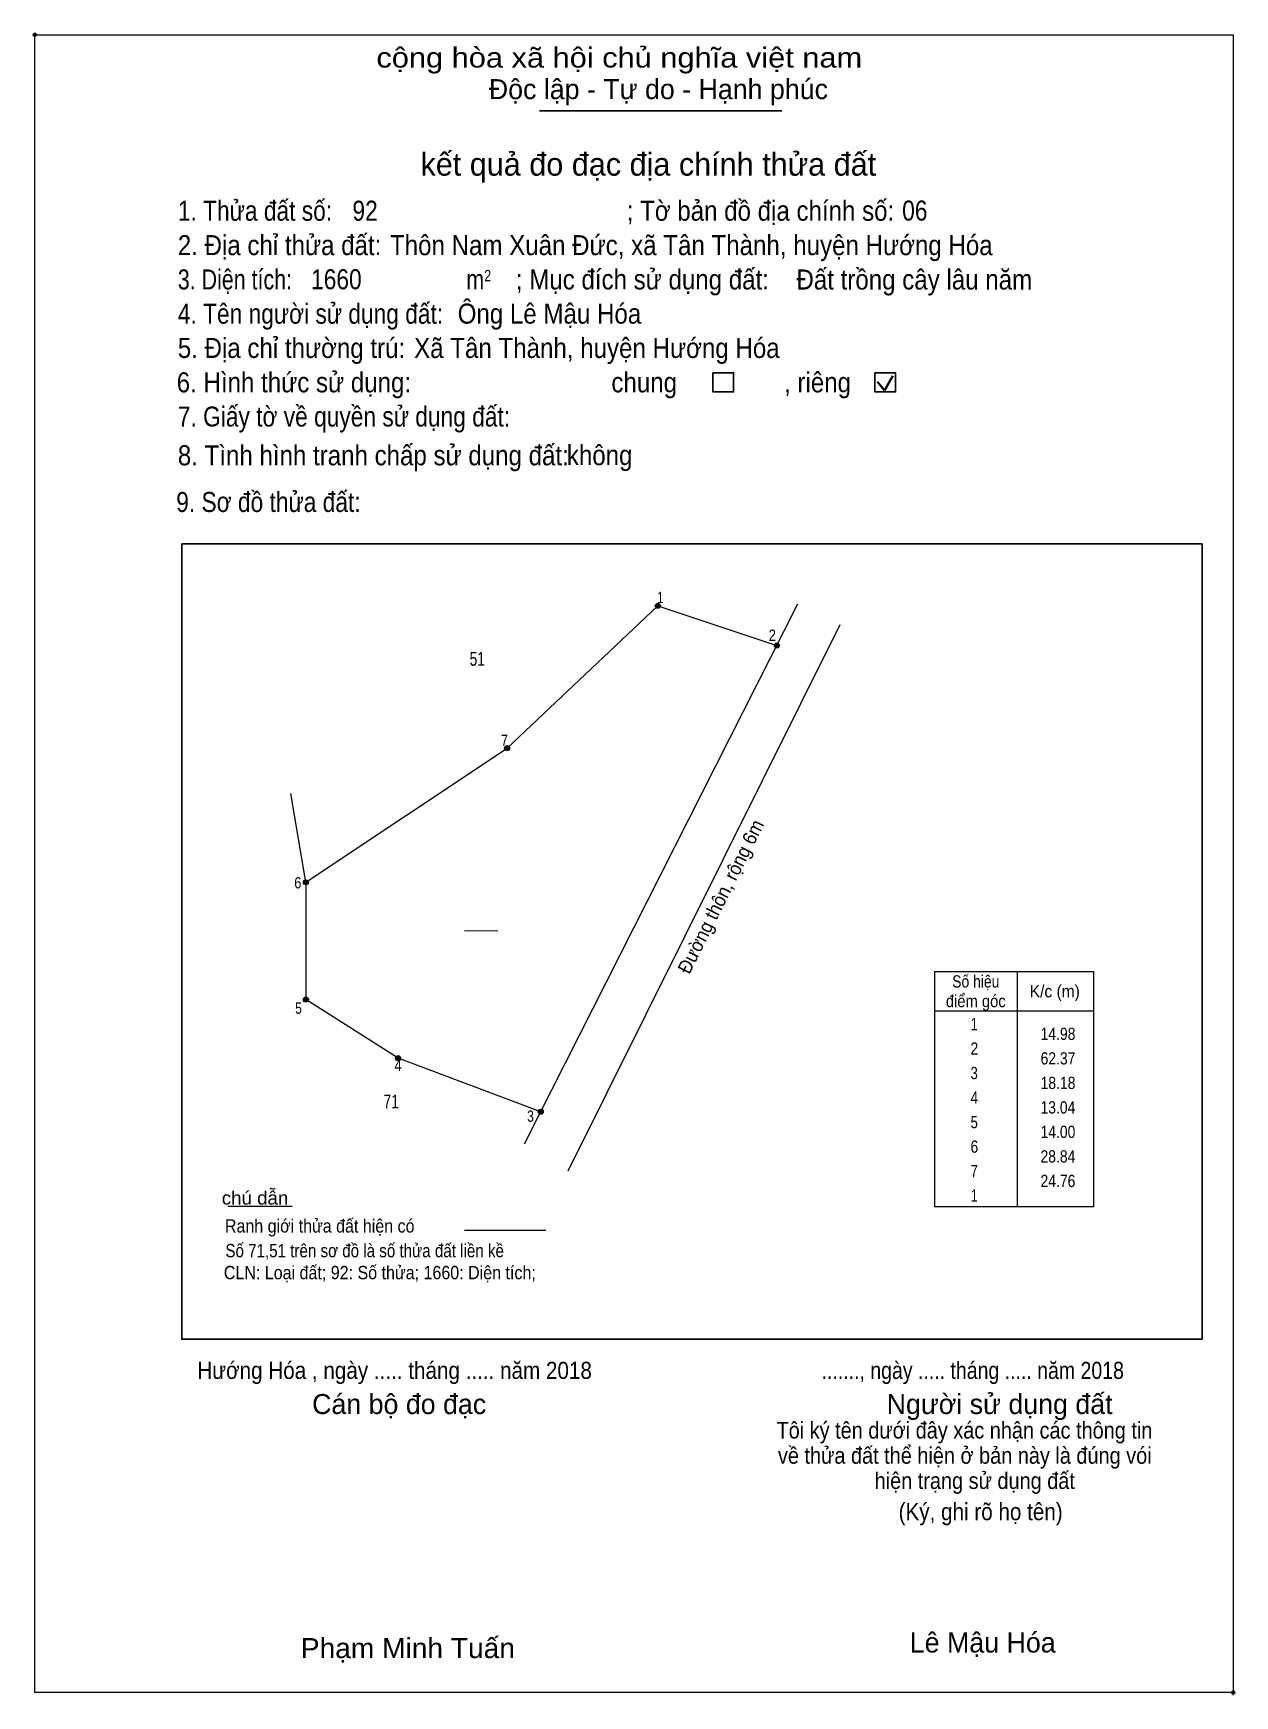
# Model space of a CAD drawing. Header units: metres. Extents: x 538411 to 539991, y 1836405 to 1837211.
# Drawn here: x 538842.3 to 538985.7, y 1837012.4 to 1837210.8 of the extents above; entities that cross this region are included whole.
import ezdxf
from ezdxf.enums import TextEntityAlignment as Align

# ---------------------------------------------------------------- set-up
doc = ezdxf.new("R2010")
doc.units = ezdxf.units.M
doc.header["$LTSCALE"] = 0.7
doc.header["$PDMODE"] = 32
doc.header["$PDSIZE"] = 0.35
for name, color, linetype, lineweight in [('10', 7, 'Continuous', 13), ('15', 7, 'Continuous', 13), ('17', 7, 'Continuous', 13), ('2', 7, 'Continuous', 25), ('6', 7, 'Continuous', 13), ('63', 7, 'Continuous', 13)]:
    doc.layers.add(name, color=color, linetype=linetype, lineweight=lineweight)

msp = doc.modelspace()

# ---------------------------------------------------------------- texts
at = {"layer": '15', "width": 0.75}
for s, p in [('51', (538895.255, 1837135.33)), ('71', (538884.975, 1837082.5))]:
    msp.add_text(s, height=1.65, dxfattribs=at).set_placement(p, align=Align.CENTER)
at = {"layer": '15', "width": 0.95}
msp.add_text('Đường thôn, rộng 6m', height=1.65, rotation=63.509, dxfattribs=at).set_placement((538925.049, 1837107.417), align=Align.CENTER)
at = {"layer": '2'}
for s, height, width, p in [('cộng hòa xã hội chủ nghĩa việt nam', 2.388, 1.15, (538883.21, 1837206.72)), ('1. Thửa đất số:', 2.388, 0.85, (538859.51, 1837188.44)), ('92', 2.39, 0.85, (538880.35, 1837188.44)), ('; Tờ bản đồ địa chính số:', 2.388, 0.9, (538913.09, 1837188.44)), ('06', 2.39, 0.85, (538945.96, 1837188.46)), ('2. Địa chỉ thửa đất:', 2.388, 0.9, (538859.51, 1837184.33)), ('Thôn Nam Xuân Đức, xã Tân Thành, huyện Hướng Hóa', 2.39, 0.9, (538884.83, 1837184.33)), ('3. Diện tích:', 2.388, 0.8, (538859.51, 1837180.24)), ('1660', 2.39, 0.85, (538875.41, 1837180.26)), ('m', 2.388, 0.8, (538893.94, 1837180.24)), ('2', 1.364, 0.8, (538896.09, 1837181.2)), ('; Mục đích sử dụng đất:', 2.388, 0.9, (538899.86, 1837180.24)), ('Đất trồng cây lâu năm', 2.39, 0.9, (538933.34, 1837180.23)), ('4. Tên người sử dụng đất:', 2.388, 0.85, (538859.51, 1837176.15)), ('Ông Lê Mậu Hóa', 2.39, 0.9, (538892.91, 1837176.16)), ('5. Địa chỉ thường trú:', 2.388, 0.9, (538859.51, 1837172.06)), ('Xã Tân Thành, huyện Hướng Hóa', 2.39, 0.9, (538887.71, 1837172.06)), ('6. Hình thức sử dụng:', 2.388, 0.9, (538859.38, 1837167.96)), ('chung                , riêng', 2.388, 0.9, (538911.26, 1837167.96)), ('7. Giấy tờ về quyền sử dụng đất:', 2.388, 0.85, (538859.51, 1837163.88)), ('8. Tình hình tranh chấp sử dụng đất: ', 2.388, 0.9, (538859.51, 1837159.25)), ('không', 2.388, 0.9, (538905.94, 1837159.27)), ('9. Sơ đồ thửa đất:', 2.388, 0.85, (538859.32, 1837153.68)), ('Hướng Hóa , ngày ..... tháng ..... năm 2018', 2.047, 0.9, (538861.84, 1837050.21)), ('......., ngày ..... tháng ..... năm 2018', 2.047, 0.85, (538936.34, 1837050.21)), ('(Ký, ghi rõ họ tên)', 2.047, 0.9, (538945.54, 1837033.35)), ('Phạm Minh Tuấn', 2.39, 1.05, (538874.19, 1837016.89))]:
    msp.add_text(s, height=height, dxfattribs=dict(at, width=width)).set_placement(p)
for s, height, p in [('Độc lập - Tự do - Hạnh phúc', 2.388, (538896.63, 1837202.95)), ('Cán bộ đo đạc', 2.388, (538875.54, 1837046.02)), ('Người sử dụng đất', 2.388, (538944.11, 1837046.02)), ('Lê Mậu Hóa', 2.39, (538946.87, 1837017.56))]:
    msp.add_text(s, height=height, dxfattribs=at).set_placement(p)
for s, height, p in [('kết quả đo đạc địa chính thửa đất', 2.729, (538915.665, 1837193.82)), ('.', 0.682, (538985.446, 1837012.4))]:
    msp.add_text(s, height=height, dxfattribs=at).set_placement(p, align=Align.CENTER)
at = {"layer": '2', "width": 0.9}
for s, p in [('Tôi ký tên dưới đây xác nhận các thông tin', (538953.395, 1837043.1)), ('về thửa đất thể hiện ở bản này là đúng vói', (538953.435, 1837040.09)), ('hiện trạng sử dụng đất', (538954.625, 1837037.08))]:
    msp.add_text(s, height=1.973, dxfattribs=at).set_placement(p, align=Align.CENTER)
at = {"layer": '6'}
for s, height, width, p in [('chú dẫn', 1.589, 1.05, (538864.76, 1837071.02)), ('Ranh giới thửa đất hiện có ', 1.589, 0.9, (538865.13, 1837067.68)), ('Số 71,51 trên sơ đồ là số thửa đất liền kề', 1.59, 0.85, (538865.19, 1837064.73)), ('CLN: Loại đất; 92: Số thửa; 1660: Diện tích;', 1.59, 0.9, (538865, 1837062.11))]:
    msp.add_text(s, height=height, dxfattribs=dict(at, width=width)).set_placement(p)
at = {"layer": '63'}
for s, height, width, p in [(' 1', 1.35, 0.75, (538917.47, 1837142.8)), (' 2', 1.35, 0.85, (538930.89, 1837138.3)), (' 7', 1.35, 0.8, (538898.9, 1837125.75)), (' 6', 1.35, 0.85, (538874.26, 1837108.75)), (' 5', 1.35, 0.8, (538874.31, 1837093.79)), ('14.98', 1.462, 0.85, (538966.64, 1837090.67)), ('62.37', 1.462, 0.85, (538966.64, 1837087.74)), (' 4', 1.35, 0.85, (538886.22, 1837086.95)), ('18.18', 1.462, 0.85, (538966.64, 1837084.81)), ('13.04', 1.462, 0.85, (538966.63, 1837081.89)), (' 3', 1.35, 0.8, (538902, 1837080.9)), ('14.00', 1.462, 0.85, (538966.63, 1837078.97)), ('28.84', 1.462, 0.85, (538966.63, 1837076.04)), ('24.76', 1.462, 0.85, (538966.63, 1837073.11))]:
    msp.add_text(s, height=height, dxfattribs=dict(at, width=width)).set_placement(p, align=Align.RIGHT)
for s, width, p in [('Số hiệu', 0.85, (538954.75, 1837096.92)), ('K/c (m)', 0.95, (538964.175, 1837095.75)), ('điểm góc', 0.9, (538954.745, 1837094.58)), (' 1', 0.75, (538954.35, 1837091.83)), (' 2', 0.85, (538954.345, 1837088.91)), (' 3', 0.8, (538954.34, 1837085.99)), (' 4', 0.85, (538954.34, 1837083.06)), (' 5', 0.8, (538954.345, 1837080.13)), (' 6', 0.85, (538954.345, 1837077.21)), (' 7', 0.8, (538954.345, 1837074.29)), (' 1', 0.75, (538954.35, 1837071.36))]:
    msp.add_text(s, height=1.462, dxfattribs=dict(at, width=width)).set_placement(p, align=Align.CENTER)

# ---------------------------------------------------------------- hatches: boundary and pattern name
at = {"layer": '15'}
for points in [[(538917.1, 1837142.48, 1), (538916.5, 1837142.48, 1)], [(538931.31, 1837137.74, 1), (538930.71, 1837137.74, 1)], [(538899.1, 1837125.48, 1), (538898.5, 1837125.48, 1)], [(538875.1, 1837109.48, 1), (538874.5, 1837109.48, 1)], [(538875.1, 1837095.48, 1), (538874.5, 1837095.48, 1)], [(538886.1, 1837088.48, 1), (538885.5, 1837088.48, 1)], [(538903.12, 1837082.1, 1), (538902.52, 1837082.1, 1)]]:
    msp.add_hatch(color=256, dxfattribs=at).paths.add_polyline_path(points)

# ---------------------------------------------------------------- linework, layer by layer
at = {"layer": '10'}
for p, q in [((538900.87, 1837078.25), (538933.52, 1837142.7)), ((538906.08, 1837075.05), (538938.58, 1837140.26))]:
    msp.add_line(p, q, dxfattribs=at)
at = {"layer": '15'}
for p, q in [((538874.8, 1837109.48), (538872.98, 1837120.07)), ((538874.8, 1837109.48), (538874.8, 1837095.48)), ((538959.67, 1837098.83), (538959.67, 1837070.75))]:
    msp.add_line(p, q, dxfattribs=at)
for points in [[(538874.8, 1837109.48), (538898.8, 1837125.48), (538916.8, 1837142.48), (538931.01, 1837137.74)], [(538902.82, 1837082.1), (538885.8, 1837088.48), (538874.8, 1837095.48)]]:
    msp.add_lwpolyline(points, dxfattribs=at)
for centre in [(538916.8, 1837142.48), (538931.01, 1837137.74), (538898.8, 1837125.48), (538874.8, 1837109.48), (538874.8, 1837109.48), (538874.8, 1837095.48), (538885.8, 1837088.48), (538902.82, 1837082.1)]:
    msp.add_circle(centre, 0.3, dxfattribs=at)
at = {"layer": '17'}
msp.add_line((538865.48, 1837070.82), (538873.15, 1837070.82), dxfattribs=at)
at = {"layer": '2'}
for p, q in [((538902.68, 1837201.57), (538931.61, 1837201.57)), ((538859.97, 1837149.87), (538981.76, 1837149.87)), ((538981.76, 1837149.87), (538981.76, 1837054.95))]:
    msp.add_line(p, q, dxfattribs=at)
at = {"layer": '2', "lineweight": 35}
for p, q in [((538943.03, 1837169.23), (538943.84, 1837168.17)), ((538943.84, 1837168.17), (538944.83, 1837169.94))]:
    msp.add_line(p, q, dxfattribs=at)
at = {"layer": '2', "lineweight": 13}
msp.add_lwpolyline([(538842.43, 1837210.64), (538985.48, 1837210.64), (538985.48, 1837012.78), (538842.43, 1837012.78)], close=True, dxfattribs=at)
at = {"layer": '2'}
for points in [[(538923.38, 1837170.29), (538925.84, 1837170.29), (538925.84, 1837168), (538923.38, 1837168)], [(538942.71, 1837170.29), (538945.17, 1837170.29), (538945.17, 1837168), (538942.71, 1837168)]]:
    msp.add_lwpolyline(points, close=True, dxfattribs=at)
msp.add_lwpolyline([(538981.76, 1837054.95), (538859.97, 1837054.95), (538859.97, 1837149.87)], dxfattribs=at)
for p in [(538842.43, 1837210.64), (538985.48, 1837012.78)]:
    msp.add_point(p, dxfattribs=at)
at = {"layer": '6'}
msp.add_line((538893.73, 1837067.98), (538903.43, 1837067.98), dxfattribs=at)
at = {"layer": '63'}
msp.add_line((538893.72, 1837103.7), (538897.7, 1837103.72), dxfattribs=at)
for points in [[(538959.67, 1837070.75), (538949.84, 1837070.75), (538949.84, 1837098.83), (538959.67, 1837098.83)], [(538959.67, 1837098.83), (538968.8, 1837098.83), (538968.8, 1837070.75), (538959.67, 1837070.75)], [(538949.84, 1837094.15), (538959.67, 1837094.15), (538968.8, 1837094.15)]]:
    msp.add_lwpolyline(points, dxfattribs=at)

msp.set_redraw_order([(e.dxf.handle, doc.entitydb.next_handle()) for e in msp.query("TEXT MTEXT ATTDEF DIMENSION ARC_DIMENSION")])  # texts and dimensions are drawn at this point

doc.saveas('drawing.dxf')
